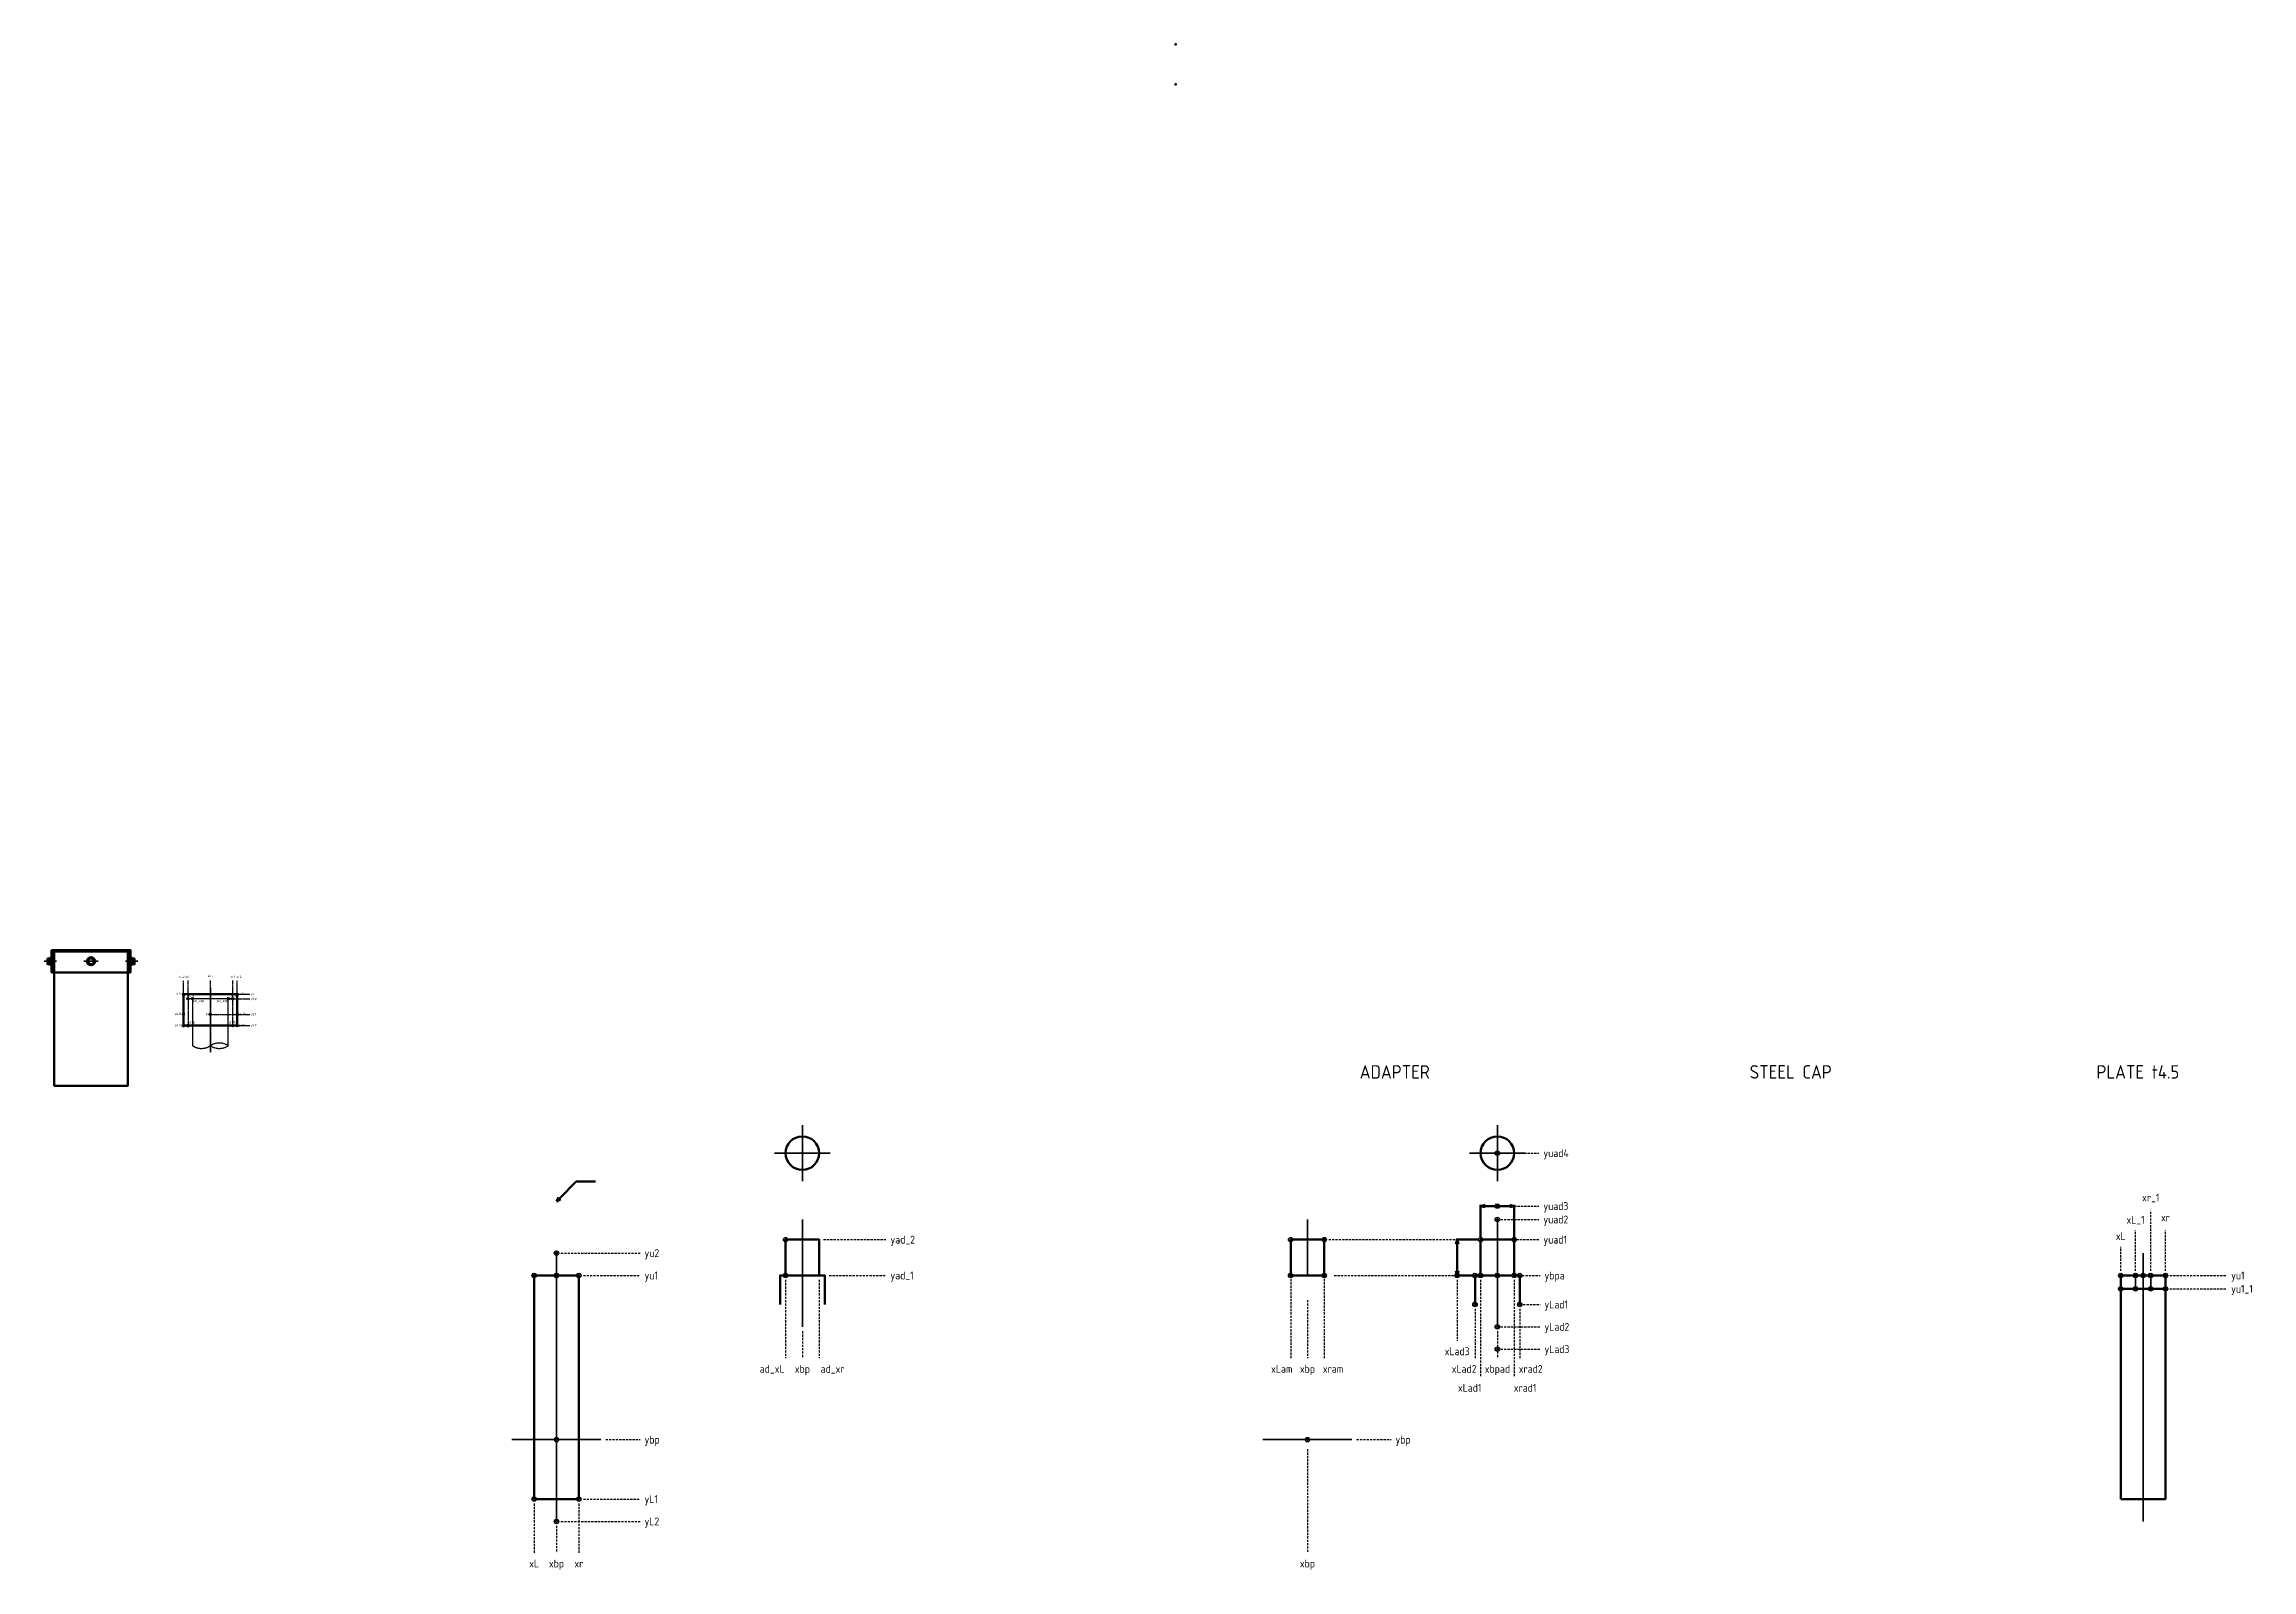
# Model space of a CAD drawing. Header units: millimetres. Extents: x -2270 to 7760, y 607 to 7412.
# Drawn here: x -2270 to 2668, y 1864 to 5275 of the extents above; entities that cross this region are included whole.
import ezdxf
from ezdxf.enums import TextEntityAlignment as Align

# ---------------------------------------------------------------- set-up
doc = ezdxf.new("R2010")
doc.units = ezdxf.units.MM
doc.header["$LTSCALE"] = 0.5
for name, pattern in [('ACJISTGL', [3, 2, -1]), ('AM_ISO08W050', [18, 12, -1.5, 3, -1.5]), ('AM_ISO09W050', [22.5, 12, -1.5, 3, -1.5, 3, -1.5])]:
    doc.linetypes.add(name, pattern=pattern)
for name, color, linetype, lineweight in [('AM_0', 7, 'Continuous', 50), ('AM_1', 2, 'Continuous', 50), ('AM_2', 4, 'AM_ISO09W050', 25), ('AM_3', 3, 'ACJISTGL', 25), ('AM_4', 3, 'Continuous', 25), ('AM_5', 134, 'Continuous', 50), ('AM_7', 2, 'AM_ISO08W050', 35)]:
    doc.layers.add(name, color=color, linetype=linetype, lineweight=lineweight)
doc.styles.add('ACJISTS', font='isocp.shx', dxfattribs={"height": 1, "bigfont": 'bigfont.shx'})
doc.styles.get("Standard").update_dxf_attribs({"font": 'ISOCP.SHX', "bigfont": 'EXTFONT.SHX'})
doc.dimstyles.new('Mystandard$0', dxfattribs={"dimtxt": 3, "dimasz": 2, "dimexe": 0.5, "dimexo": 1, "dimgap": 1, "dimtad": 3, "dimdsep": 46, "dimtxsty": 'Standard', "dimblk": 'OPEN30', "dimcen": 0, "dimclrd": 134, "dimclre": 134, "dimclrt": 2, "dimadec": 0, "dimazin": 2, "dimtp": 0.1, "dimtm": 0.1, "dimtfac": 0.71, "dimtix": 1, "dimtmove": 0, "dimatfit": 0, "dimldrblk": 'OPEN30', "dimfxl": 1, "dimtolj": 1, "dimtzin": 0, "dimlwd": -1, "dimlwe": -1, "dimarcsym": 0})
pattern_1 = [(45, (355.177, 1694.685), (-2.245064, 2.245064), [])]
pattern_2 = [(45, (355.177, 2194.685), (-2.245064, 2.245064), [])]
pattern_3 = [(45, (2472, 2274.685), (-2.245064, 2.245064), [])]
pattern_4 = [(45, (2047.2384, 2194.685), (-2.245064, 2.245064), [])]
pattern_5 = [(45, (2047.2384, 2274.685), (-2.245064, 2.245064), [])]
pattern_6 = [(45, (3903.7123, 2194.685), (-2.245064, 2.245064), [])]
pattern_7 = [(45, (3903.7123, 2164.685), (-2.245064, 2.245064), [])]

msp = doc.modelspace()

# ---------------------------------------------------------------- texts
at = {"layer": 'AM_1', "color": 2, "linetype": 'Continuous', "ltscale": 0.7}
for s, height, p in [('ADAPTER', 30, (750.58, 2992.314)), ('STEEL CAP', 30, (1636.213, 2992.314)), ('PLATE t4.5', 30, (2412.663, 2992.314)), ('xr_1', 17.5, (2441.303, 2705.11)), ('xL', 17.5, (2374.303, 2619.027)), ('xL_1', 17.5, (2407.303, 2655.382)), ('xr', 17.5, (2474.303, 2660.632)), ('ad_xL', 17.5, (-641.936, 2322.097)), ('xbp', 17.5, (-574.359, 2322.097)), ('ad_xr', 17.5, (-506.782, 2322.097)), ('xLam', 17.5, (497.948, 2322.097)), ('xbp', 17.5, (555.329, 2322.097)), ('xLad3', 17.5, (890.091, 2361.42)), ('xLad2', 17.5, (905.668, 2322.097)), ('xbpad', 17.5, (980.091, 2322.097)), ('xrad2', 17.5, (1054.515, 2322.097)), ('xram', 17.5, (612.71, 2322.097)), ('xLad1', 17.5, (918.168, 2279.964)), ('xrad1', 17.5, (1042.015, 2279.964)), ('xL', 17.5, (-1174.232, 1886.963)), ('xbp', 17.5, (-1124.232, 1886.963)), ('xr', 17.5, (-1074.232, 1886.963)), ('xbp', 17.5, (555.329, 1886.963))]:
    msp.add_text(s, height=height, dxfattribs=at).set_placement(p, align=Align.TOP_CENTER)
for s, p in [('yuad4', (1082.995, 2795.749)), ('yuad3', (1082.995, 2677.327)), ('yuad2', (1082.995, 2647.327)), ('yu2', (-927.29, 2572.327)), ('yad_2', (-377.417, 2602.327)), ('yuad1', (1082.995, 2602.327)), ('yu1', (-927.29, 2522.327)), ('yad_1', (-377.417, 2522.327)), ('ybpa', (1085.495, 2522.327)), ('yu1', (2621.245, 2522.327)), ('yu1_1', (2621.245, 2492.327)), ('yLad1', (1085.495, 2457.461)), ('yLad2', (1085.495, 2407.461)), ('yLad3', (1085.495, 2357.461)), ('ybp', (-927.29, 2155.238)), ('ybp', (752.271, 2155.238)), ('yL1', (-927.29, 2022.327)), ('yL2', (-927.29, 1972.327))]:
    msp.add_text(s, height=17.5, dxfattribs=at).set_placement(p, align=Align.MIDDLE_LEFT)
at = {"layer": 'AM_5', "color": 2, "char_height": 5.25, "style": 'ACJISTS'}
for s, insert, attachment_point in [('xL2', (-1962.135, 3187.549), 8), ('xL1', (-1948.393, 3187.549), 8), ('xbp', (-1898.393, 3187.549), 8), ('xr1', (-1848.393, 3187.549), 8), ('xr2', (-1834.65, 3187.549), 8), ('yu', (-1807.437, 3150.887), 4), ('ybp', (-1807.437, 3140.887), 4), ('yL1', (-1807.437, 3105.887), 4), ('yL2', (-1807.437, 3080.887), 4)]:
    msp.add_mtext_dynamic_manual_height_columns(s, width=37.21286, gutter_width=71.074, heights=[0], dxfattribs=dict(at, insert=insert, attachment_point=attachment_point))
at = {"layer": 'AM_5', "color": 2, "char_height": 5.25, "attachment_point": 8, "style": 'ACJISTS'}
for s, insert in [('pL2a', (-1969.371, 3148.063)), ('pL1a', (-1942.069, 3144.028)), ('sci_stp', (-1924.927, 3132.092)), ('sci_etp', (-1871.858, 3132.092)), ('pr1a', (-1847.292, 3144.028)), ('pr2a', (-1827.414, 3148.063)), ('pL2b', (-1969.371, 3103.158)), ('pL1b', (-1940.911, 3084.308)), ('pc', (-1905.016, 3103.158)), ('pr1b', (-1848.451, 3084.308)), ('pr2b', (-1827.414, 3103.158))]:
    msp.add_mtext(s, dxfattribs=dict(at, insert=insert))
at = {"layer": 'AM_5', "color": 2, "char_height": 5.25, "width": 7.87597, "attachment_point": 8, "style": 'ACJISTS'}
for s, insert in [('pL2c', (-1969.371, 3077.465)), ('pr2c', (-1827.414, 3077.465))]:
    msp.add_mtext(s, dxfattribs=dict(at, insert=insert))

# ---------------------------------------------------------------- blocks, each defined once
blk = doc.blocks.new('_Open30')
at = {"color": 0, "linetype": 'ByBlock', "lineweight": -2}
for p, q in [((-1, 0.27), (0, 0)), ((0, 0), (-1, -0.27)), ((0, 0), (-1, 0))]:
    blk.add_line(p, q, dxfattribs=at)
blk = doc.blocks.new('*D23')
at = {"layer": 'AM_0', "color": 134, "ltscale": 0.7, "transparency": 16777216}
for p, q in [((942.6, 2607.3), (942.6, 2679.8)), ((952.6, 2677.3), (1007.6, 2677.3)), ((1017.6, 2607.3), (1017.6, 2679.8))]:
    blk.add_line(p, q, dxfattribs=at)
at = {"layer": 'Defpoints', "color": 0, "ltscale": 0.7, "transparency": 16777216}
for p in [(1017.6, 2677.3), (942.6, 2602.3), (1017.6, 2602.3)]:
    blk.add_point(p, dxfattribs=at)
at = {"layer": 'AM_0', "color": 134, "ltscale": 0.7, "transparency": 16777216, "xscale": 10, "yscale": 10, "zscale": 10, "rotation": 180}
blk.add_blockref('_Open30', (942.6, 2677.3), dxfattribs=at)
at = {"layer": 'AM_0', "color": 134, "ltscale": 0.7, "transparency": 16777216, "xscale": 10, "yscale": 10, "zscale": 10}
blk.add_blockref('_Open30', (1017.6, 2677.3), dxfattribs=at)
blk = doc.blocks.new('*D24')
at = {"layer": 'AM_0', "color": 134, "ltscale": 0.7, "transparency": 16777216}
for p, q in [((937.6, 2602.3), (887.6, 2602.3)), ((890.1, 2592.3), (890.1, 2532.3)), ((925.1, 2522.3), (887.6, 2522.3))]:
    blk.add_line(p, q, dxfattribs=at)
at = {"layer": 'Defpoints', "color": 0, "ltscale": 0.7, "transparency": 16777216}
for p in [(942.6, 2602.3), (890.1, 2522.3), (930.1, 2522.3)]:
    blk.add_point(p, dxfattribs=at)
at = {"layer": 'AM_0', "color": 134, "ltscale": 0.7, "transparency": 16777216, "xscale": 10, "yscale": 10, "zscale": 10}
for p, rotation in [((890.1, 2602.3), 90), ((890.1, 2522.3), 270)]:
    blk.add_blockref('_Open30', p, dxfattribs=dict(at, rotation=rotation))
blk = doc.blocks.new('titik')
at = {"layer": 'AM_4', "ltscale": 0.7}
h = blk.add_hatch(dxfattribs=at)
h.set_pattern_fill('ANSI31', color=256, scale=0.5)
h.set_pattern_definition([(45, (3060.8908, -2484.6173), (-1.122532, 1.122532), [])])
edge = h.paths.add_edge_path()
edge.add_arc((0, 0), 5, 0, 360)
blk.add_circle((0, 0), 5, dxfattribs=at)

# ---------------------------------------------------------------- dimensions: what is measured, and where the dimension line sits
at = {"layer": 'AM_0', "ltscale": 0.7}
dim = msp.add_linear_dim(base=(1017.591, 2677.327), p1=(942.591, 2602.327), p2=(1017.591, 2602.327), text=' ', dimstyle='Mystandard$0', override={"dimscale": 5, "dimdec": 0, "dimadec": 1}, dxfattribs=at)
dim.commit()
dim.dimension.update_dxf_attribs({"geometry": '*D23', "text_midpoint": (980.091, 2677.327)})
dim = msp.add_linear_dim(base=(890.091, 2522.327), p1=(942.591, 2602.327), p2=(930.091, 2522.327), angle=90, text=' ', dimstyle='Mystandard$0', override={"dimscale": 5, "dimdec": 0, "dimadec": 1}, dxfattribs=at)
dim.commit()
dim.dimension.update_dxf_attribs({"geometry": '*D24', "text_midpoint": (890.091, 2562.327)})

# ---------------------------------------------------------------- hatches: boundary and pattern name
at = {"layer": 'AM_4', "ltscale": 0.7}
h = msp.add_hatch(dxfattribs=at)
h.set_pattern_fill('ANSI31', color=256)
h.set_pattern_definition([(45, (2509.5, 2468.1065), (-2.245064, 2.245064), [])])
edge = h.paths.add_edge_path()
edge.add_arc((980.091, 2795.749), 5, 0, 360)
h = msp.add_hatch(dxfattribs=at)
h.set_pattern_fill('ANSI31', color=256)
h.set_pattern_definition([(45, (2509.5, 2349.685), (-2.245064, 2.245064), [])])
edge = h.paths.add_edge_path()
edge.add_arc((980.091, 2677.327), 5, 0, 360)
h = msp.add_hatch(dxfattribs=at)
h.set_pattern_fill('ANSI31', color=256)
h.set_pattern_definition([(45, (2509.5, 2319.685), (-2.245064, 2.245064), [])])
edge = h.paths.add_edge_path()
edge.add_arc((980.091, 2647.327), 5, 0, 360)
h = msp.add_hatch(dxfattribs=at)
h.set_pattern_fill('ANSI31', color=256)
h.set_pattern_definition([(45, (405.177, 2244.685), (-2.245064, 2.245064), [])])
edge = h.paths.add_edge_path()
edge.add_arc((-1124.232, 2572.327), 5, 0, 360)
h = msp.add_hatch(dxfattribs=at)
h.set_pattern_fill('ANSI31', color=256)
h.set_pattern_definition([(45, (917.55, 2274.685), (-2.245064, 2.245064), [])])
edge = h.paths.add_edge_path()
edge.add_arc((-611.859, 2602.327), 5, 0, 360)
h = msp.add_hatch(dxfattribs=at)
h.set_pattern_fill('ANSI31', color=256)
h.set_pattern_definition(pattern_5)
edge = h.paths.add_edge_path()
edge.add_arc((517.829, 2602.327), 5, 0, 360)
h = msp.add_hatch(dxfattribs=at)
h.set_pattern_fill('ANSI31', color=256)
h.set_pattern_definition(pattern_5)
edge = h.paths.add_edge_path()
edge.add_arc((592.829, 2602.327), 5, 0, 360)
h = msp.add_hatch(dxfattribs=at)
h.set_pattern_fill('ANSI31', color=256)
h.set_pattern_definition(pattern_3)
edge = h.paths.add_edge_path()
edge.add_arc((942.591, 2602.327), 5, 0, 360)
h = msp.add_hatch(dxfattribs=at)
h.set_pattern_fill('ANSI31', color=256)
h.set_pattern_definition(pattern_3)
edge = h.paths.add_edge_path()
edge.add_arc((942.591, 2602.327), 5, 0, 360)
h = msp.add_hatch(dxfattribs=at)
h.set_pattern_fill('ANSI31', color=256)
h.set_pattern_definition([(45, (2547, 2274.685), (-2.245064, 2.245064), [])])
edge = h.paths.add_edge_path()
edge.add_arc((1017.591, 2602.327), 5, 0, 360)
h = msp.add_hatch(dxfattribs=at)
h.set_pattern_fill('ANSI31', color=256)
h.set_pattern_definition(pattern_2)
edge = h.paths.add_edge_path()
edge.add_arc((-1174.232, 2522.327), 5, 0, 360)
h = msp.add_hatch(dxfattribs=at)
h.set_pattern_fill('ANSI31', color=256)
h.set_pattern_definition([(45, (405.177, 2194.685), (-2.245064, 2.245064), [])])
edge = h.paths.add_edge_path()
edge.add_arc((-1124.232, 2522.327), 5, 0, 360)
h = msp.add_hatch(dxfattribs=at)
h.set_pattern_fill('ANSI31', color=256)
h.set_pattern_definition(pattern_2)
edge = h.paths.add_edge_path()
edge.add_arc((-1074.232, 2522.327), 5, 0, 360)
h = msp.add_hatch(dxfattribs=at)
h.set_pattern_fill('ANSI31', color=256)
h.set_pattern_definition([(45, (917.55, 2194.685), (-2.245064, 2.245064), [])])
edge = h.paths.add_edge_path()
edge.add_arc((-611.859, 2522.327), 5, 0, 360)
h = msp.add_hatch(dxfattribs=at)
h.set_pattern_fill('ANSI31', color=256)
h.set_pattern_definition(pattern_4)
edge = h.paths.add_edge_path()
edge.add_arc((517.829, 2522.327), 5, 0, 360)
h = msp.add_hatch(dxfattribs=at)
h.set_pattern_fill('ANSI31', color=256)
h.set_pattern_definition(pattern_4)
edge = h.paths.add_edge_path()
edge.add_arc((592.829, 2522.327), 5, 0, 360)
h = msp.add_hatch(dxfattribs=at)
h.set_pattern_fill('ANSI31', color=256)
h.set_pattern_definition([(45, (2419.5, 2194.685), (-2.245064, 2.245064), [])])
edge = h.paths.add_edge_path()
edge.add_arc((890.091, 2522.327), 5, 0, 360)
h = msp.add_hatch(dxfattribs=at)
h.set_pattern_fill('ANSI31', color=256)
h.set_pattern_definition([(45, (2459.5, 2194.685), (-2.245064, 2.245064), [])])
edge = h.paths.add_edge_path()
edge.add_arc((930.091, 2522.327), 5, 0, 360)
h = msp.add_hatch(dxfattribs=at)
h.set_pattern_fill('ANSI31', color=256)
h.set_pattern_definition([(45, (2472, 2194.685), (-2.245064, 2.245064), [])])
edge = h.paths.add_edge_path()
edge.add_arc((942.591, 2522.327), 5, 0, 360)
h = msp.add_hatch(dxfattribs=at)
h.set_pattern_fill('ANSI31', color=256)
h.set_pattern_definition([(45, (2509.5, 2194.685), (-2.245064, 2.245064), [])])
edge = h.paths.add_edge_path()
edge.add_arc((980.091, 2522.327), 5, 0, 360)
h = msp.add_hatch(dxfattribs=at)
h.set_pattern_fill('ANSI31', color=256)
h.set_pattern_definition([(45, (2547, 2194.685), (-2.245064, 2.245064), [])])
edge = h.paths.add_edge_path()
edge.add_arc((1017.591, 2522.327), 5, 0, 360)
h = msp.add_hatch(dxfattribs=at)
h.set_pattern_fill('ANSI31', color=256)
h.set_pattern_definition([(45, (2559.5, 2194.685), (-2.245064, 2.245064), [])])
edge = h.paths.add_edge_path()
edge.add_arc((1030.091, 2522.327), 5, 0, 360)
h = msp.add_hatch(dxfattribs=at)
h.set_pattern_fill('ANSI31', color=256)
h.set_pattern_definition(pattern_6)
edge = h.paths.add_edge_path()
edge.add_arc((2374.303, 2522.327), 5, 0, 360)
h = msp.add_hatch(dxfattribs=at)
h.set_pattern_fill('ANSI31', color=256)
h.set_pattern_definition([(45, (3936.7123, 2194.685), (-2.245064, 2.245064), [])])
edge = h.paths.add_edge_path()
edge.add_arc((2407.303, 2522.327), 5, 0, 360)
h = msp.add_hatch(dxfattribs=at)
h.set_pattern_fill('ANSI31', color=256)
h.set_pattern_definition([(45, (3953.7123, 2194.685), (-2.245064, 2.245064), [])])
edge = h.paths.add_edge_path()
edge.add_arc((2424.303, 2522.327), 5, 0, 360)
h = msp.add_hatch(dxfattribs=at)
h.set_pattern_fill('ANSI31', color=256)
h.set_pattern_definition([(45, (3970.7123, 2194.685), (-2.245064, 2.245064), [])])
edge = h.paths.add_edge_path()
edge.add_arc((2441.303, 2522.327), 5, 0, 360)
h = msp.add_hatch(dxfattribs=at)
h.set_pattern_fill('ANSI31', color=256)
h.set_pattern_definition(pattern_6)
edge = h.paths.add_edge_path()
edge.add_arc((2474.303, 2522.327), 5, 0, 360)
h = msp.add_hatch(dxfattribs=at)
h.set_pattern_fill('ANSI31', color=256)
h.set_pattern_definition(pattern_7)
edge = h.paths.add_edge_path()
edge.add_arc((2374.303, 2492.327), 5, 0, 360)
h = msp.add_hatch(dxfattribs=at)
h.set_pattern_fill('ANSI31', color=256)
h.set_pattern_definition([(45, (3936.7123, 2164.685), (-2.245064, 2.245064), [])])
edge = h.paths.add_edge_path()
edge.add_arc((2407.303, 2492.327), 5, 0, 360)
h = msp.add_hatch(dxfattribs=at)
h.set_pattern_fill('ANSI31', color=256)
h.set_pattern_definition([(45, (3970.7123, 2164.685), (-2.245064, 2.245064), [])])
edge = h.paths.add_edge_path()
edge.add_arc((2441.303, 2492.327), 5, 0, 360)
h = msp.add_hatch(dxfattribs=at)
h.set_pattern_fill('ANSI31', color=256)
h.set_pattern_definition(pattern_7)
edge = h.paths.add_edge_path()
edge.add_arc((2474.303, 2492.327), 5, 0, 360)
h = msp.add_hatch(dxfattribs=at)
h.set_pattern_fill('ANSI31', color=256)
h.set_pattern_definition([(45, (2459.5, 2129.8188), (-2.245064, 2.245064), [])])
edge = h.paths.add_edge_path()
edge.add_arc((930.091, 2457.461), 5, 0, 360)
h = msp.add_hatch(dxfattribs=at)
h.set_pattern_fill('ANSI31', color=256)
h.set_pattern_definition([(45, (2559.5, 2129.8188), (-2.245064, 2.245064), [])])
edge = h.paths.add_edge_path()
edge.add_arc((1030.091, 2457.461), 5, 0, 360)
h = msp.add_hatch(dxfattribs=at)
h.set_pattern_fill('ANSI31', color=256)
h.set_pattern_definition([(45, (2509.5, 2079.8188), (-2.245064, 2.245064), [])])
edge = h.paths.add_edge_path()
edge.add_arc((980.091, 2407.461), 5, 0, 360)
h = msp.add_hatch(dxfattribs=at)
h.set_pattern_fill('ANSI31', color=256)
h.set_pattern_definition([(45, (2509.5, 2029.8188), (-2.245064, 2.245064), [])])
edge = h.paths.add_edge_path()
edge.add_arc((980.091, 2357.461), 5, 0, 360)
h = msp.add_hatch(dxfattribs=at)
h.set_pattern_fill('ANSI31', color=256)
h.set_pattern_definition([(45, (405.177, 1827.5957), (-2.245064, 2.245064), [])])
edge = h.paths.add_edge_path()
edge.add_arc((-1124.232, 2155.238), 5, 0, 360)
h = msp.add_hatch(dxfattribs=at)
h.set_pattern_fill('ANSI31', color=256)
h.set_pattern_definition([(45, (2084.7384, 1827.5957), (-2.245064, 2.245064), [])])
edge = h.paths.add_edge_path()
edge.add_arc((555.329, 2155.238), 5, 0, 360)
h = msp.add_hatch(dxfattribs=at)
h.set_pattern_fill('ANSI31', color=256)
h.set_pattern_definition(pattern_1)
edge = h.paths.add_edge_path()
edge.add_arc((-1174.232, 2022.327), 5, 0, 360)
h = msp.add_hatch(dxfattribs=at)
h.set_pattern_fill('ANSI31', color=256)
h.set_pattern_definition(pattern_1)
edge = h.paths.add_edge_path()
edge.add_arc((-1074.232, 2022.327), 5, 0, 360)
h = msp.add_hatch(dxfattribs=at)
h.set_pattern_fill('ANSI31', color=256)
h.set_pattern_definition([(45, (405.177, 1644.685), (-2.245064, 2.245064), [])])
edge = h.paths.add_edge_path()
edge.add_arc((-1124.232, 1972.327), 5, 0, 360)

# ---------------------------------------------------------------- linework, layer by layer
at = {"layer": 'AM_0', "ltscale": 0.7}
msp.add_line((2474.303, 2492.327), (2374.303, 2492.327), dxfattribs=at)
for points in [[(-2253.554, 3249.644), (-2253.554, 3199.644), (-2077.154, 3199.644), (-2077.154, 3249.644)], [(-2247.854, 2946.444), (-2082.654, 2946.444), (-2082.654, 3246.444), (-2247.854, 3246.444)], [(-1958.393, 3080.887), (-1838.393, 3080.887), (-1838.393, 3150.887), (-1958.393, 3150.887)], [(-611.859, 2522.327), (-536.859, 2522.327), (-536.859, 2602.327), (-611.859, 2602.327)], [(517.829, 2522.327), (592.829, 2522.327), (592.829, 2602.327), (517.829, 2602.327)], [(942.591, 2522.327), (1017.591, 2522.327), (1017.591, 2602.327), (942.591, 2602.327)], [(-1174.232, 2022.327), (-1074.232, 2022.327), (-1074.232, 2522.327), (-1174.232, 2522.327)], [(2374.303, 2022.327), (2474.303, 2022.327), (2474.303, 2522.327), (2374.303, 2522.327)]]:
    msp.add_lwpolyline(points, close=True, dxfattribs=at)
for points in [[(-2250.354, 3199.644), (-2250.354, 3246.444), (-2080.354, 3246.444), (-2080.354, 3199.644)], [(-524.359, 2457.461), (-524.359, 2522.327), (-624.359, 2522.327), (-624.359, 2457.461)], [(1030.091, 2457.461), (1030.091, 2522.327), (930.091, 2522.327), (930.091, 2457.461)]]:
    msp.add_lwpolyline(points, dxfattribs=at)
for centre in [(-574.359, 2795.749), (980.091, 2795.749)]:
    msp.add_circle(centre, 37.5, dxfattribs=at)
for p in [(260.439, 5274.894), (260.439, 5274.894), (260.439, 5274.894), (260.439, 5184.894), (260.439, 5184.894)]:
    msp.add_point(p, dxfattribs=at)
at = {"layer": 'AM_1', "color": 2, "ltscale": 0.7}
for p, q in [((-2257.154, 3232.344), (-2257.154, 3224.316)), ((-2255.154, 3232.344), (-2257.154, 3232.344)), ((-2255.154, 3225.044), (-2257.154, 3224.316)), ((-2255.154, 3224.244), (-2257.154, 3223.516)), ((-2257.154, 3223.516), (-2257.154, 3216.944)), ((-2257.154, 3216.944), (-2255.154, 3216.944)), ((-2255.154, 3232.344), (-2255.154, 3225.044)), ((-2255.154, 3224.244), (-2255.154, 3216.944)), ((-2075.554, 3232.344), (-2075.554, 3225.044)), ((-2075.554, 3232.344), (-2073.554, 3232.344)), ((-2075.554, 3225.044), (-2073.554, 3224.316)), ((-2075.554, 3224.244), (-2075.554, 3216.944)), ((-2075.554, 3224.244), (-2073.554, 3223.516)), ((-2073.554, 3216.944), (-2075.554, 3216.944)), ((-2073.554, 3232.344), (-2073.554, 3224.316)), ((-2073.554, 3223.516), (-2073.554, 3216.944))]:
    msp.add_line(p, q, dxfattribs=at)
for points in [[(-2262.654, 3231.144), (-2262.654, 3218.144), (-2257.154, 3218.144), (-2257.154, 3231.144)], [(-2255.154, 3215.644), (-2255.154, 3233.644), (-2253.554, 3233.644), (-2253.554, 3215.644)], [(-2172.86, 3224.644), (-2169.107, 3218.144), (-2161.601, 3218.144), (-2157.848, 3224.644), (-2161.601, 3231.144), (-2169.107, 3231.144)], [(-2075.554, 3215.644), (-2075.554, 3233.644), (-2077.154, 3233.644), (-2077.154, 3215.644)], [(-2068.054, 3231.144), (-2068.054, 3218.144), (-2073.554, 3218.144), (-2073.554, 3231.144)]]:
    msp.add_lwpolyline(points, close=True, dxfattribs=at)
for radius in [9, 6.5]:
    msp.add_circle((-2165.354, 3224.644), radius, dxfattribs=at)
for centre, start, end in [((-2253.284, 3227.894), 159.705445, 200.294555), ((-2253.284, 3221.394), 159.705445, 200.294555), ((-2077.424, 3227.894), 339.705445, 20.294555), ((-2077.424, 3221.394), 339.705445, 20.294555)]:
    msp.add_arc(centre, 9.37, start, end, dxfattribs=at)
at = {"layer": 'AM_2', "ltscale": 0.7}
msp.add_lwpolyline([(-1858.393, 3035.9), (-1858.393, 3140.887), (-1938.393, 3140.887), (-1938.393, 3035.9)], dxfattribs=at)
for centre, start, end in [((-1918.393, 3066.233), 236.601512, 303.398488), ((-1878.393, 3005.567), 56.601512, 123.398488), ((-1878.393, 3066.233), 236.601512, 303.398488)]:
    msp.add_arc(centre, 36.333, start, end, dxfattribs=at)
at = {"layer": 'AM_3', "ltscale": 0.7}
for p, q in [((-1958.393, 3150.887), (-1958.393, 3181.407)), ((-1948.393, 3140.887), (-1948.393, 3181.407)), ((-1898.393, 3140.887), (-1898.393, 3181.407)), ((-1848.393, 3140.887), (-1848.393, 3181.407)), ((-1838.393, 3150.887), (-1838.393, 3181.407)), ((-1858.393, 3140.887), (-1809.966, 3140.887)), ((-1838.393, 3150.887), (-1809.966, 3150.887)), ((-1895.893, 3105.887), (-1809.966, 3105.887)), ((-1838.393, 3080.887), (-1809.966, 3080.887))]:
    msp.add_line(p, q, dxfattribs=at)
at = {"layer": 'AM_3', "ltscale": 5}
for p, q in [((980.091, 2795.749), (1072.995, 2795.749)), ((980.091, 2677.327), (1072.995, 2677.327)), ((2441.303, 2532.327), (2441.303, 2667.36)), ((980.091, 2647.327), (1072.995, 2647.327)), ((2407.303, 2532.327), (2407.303, 2622.882)), ((2474.303, 2532.327), (2474.303, 2622.882)), ((-1114.232, 2572.327), (-937.29, 2572.327)), ((-526.859, 2602.327), (-387.417, 2602.327)), ((602.829, 2602.327), (1072.995, 2602.327)), ((2374.303, 2532.327), (2374.303, 2586.527)), ((-1064.232, 2522.327), (-937.29, 2522.327)), ((-514.359, 2522.327), (-387.417, 2522.327)), ((517.829, 2522.327), (517.829, 2337.097)), ((592.829, 2522.327), (592.829, 2337.097)), ((615.329, 2522.327), (1075.495, 2522.327)), ((2484.303, 2522.327), (2611.245, 2522.327)), ((-611.859, 2512.327), (-611.859, 2337.097)), ((-536.859, 2512.327), (-536.859, 2337.097)), ((890.091, 2512.327), (890.091, 2376.42)), ((942.591, 2512.327), (942.591, 2294.964)), ((1017.591, 2512.327), (1017.591, 2294.964)), ((2484.303, 2492.327), (2611.245, 2492.327)), ((555.329, 2467.327), (555.329, 2337.097)), ((930.091, 2447.461), (930.091, 2337.097)), ((1030.091, 2457.461), (1075.495, 2457.461)), ((1030.091, 2447.461), (1030.091, 2337.097)), ((-574.359, 2397.461), (-574.359, 2337.097)), ((980.091, 2407.461), (1075.495, 2407.461)), ((980.091, 2397.461), (980.091, 2337.097)), ((980.091, 2357.461), (1075.495, 2357.461)), ((-1014.232, 2155.238), (-937.29, 2155.238)), ((555.329, 2134.055), (555.329, 1901.963)), ((665.329, 2155.238), (742.271, 2155.238)), ((-1174.232, 2012.327), (-1174.232, 1901.963)), ((-1074.232, 2012.327), (-1074.232, 1901.963)), ((-1064.232, 2022.327), (-937.29, 2022.327)), ((-1124.232, 1962.327), (-1124.232, 1901.963)), ((-1114.232, 1972.327), (-937.29, 1972.327))]:
    msp.add_line(p, q, dxfattribs=at)
at = {"layer": 'AM_3', "ltscale": 0.7}
msp.add_lwpolyline([(-1848.393, 3080.887), (-1848.393, 3140.887), (-1948.393, 3140.887), (-1948.393, 3080.887)], dxfattribs=at)
at = {"layer": 'AM_4', "ltscale": 0.7}
for centre in [(980.091, 2795.749), (980.091, 2677.327), (980.091, 2647.327), (-1124.232, 2572.327), (-611.859, 2602.327), (517.829, 2602.327), (592.829, 2602.327), (942.591, 2602.327), (942.591, 2602.327), (1017.591, 2602.327), (-1174.232, 2522.327), (-1124.232, 2522.327), (-1074.232, 2522.327), (-611.859, 2522.327), (517.829, 2522.327), (592.829, 2522.327), (890.091, 2522.327), (930.091, 2522.327), (942.591, 2522.327), (980.091, 2522.327), (1017.591, 2522.327), (1030.091, 2522.327), (2374.303, 2522.327), (2407.303, 2522.327), (2424.303, 2522.327), (2441.303, 2522.327), (2474.303, 2522.327), (2374.303, 2492.327), (2407.303, 2492.327), (2441.303, 2492.327), (2474.303, 2492.327), (930.091, 2457.461), (1030.091, 2457.461), (980.091, 2407.461), (980.091, 2357.461), (-1124.232, 2155.238), (555.329, 2155.238), (-1174.232, 2022.327), (-1074.232, 2022.327), (-1124.232, 1972.327)]:
    msp.add_circle(centre, 5, dxfattribs=at)
at = {"layer": 'AM_5', "color": 134, "ltscale": 0.7}
for p, q in [((-1080.038, 2732.026), (-1117.161, 2694.903)), ((-1037.296, 2732.026), (-1080.038, 2732.026))]:
    msp.add_line(p, q, dxfattribs=at)
at = {"layer": 'AM_5', "color": 134, "linetype": 'Continuous', "ltscale": 0.7}
for p, q in [((-1119.056, 2696.798), (-1124.232, 2687.832)), ((-1117.161, 2694.903), (-1124.232, 2687.832)), ((-1124.232, 2687.832), (-1115.266, 2693.009))]:
    msp.add_line(p, q, dxfattribs=at)
at = {"layer": 'AM_7', "linetype": 'AM_ISO08W050', "ltscale": 0.7}
for p, q in [((-2270.154, 3224.644), (-2242.854, 3224.644)), ((-2149.354, 3224.644), (-2181.354, 3224.644)), ((-2060.554, 3224.644), (-2087.854, 3224.644))]:
    msp.add_line(p, q, dxfattribs=at)
at = {"layer": 'AM_7', "ltscale": 0.7}
for p, q in [((-1898.393, 3165.887), (-1898.393, 3020.9)), ((-574.359, 2858.249), (-574.359, 2733.249)), ((980.091, 2858.249), (980.091, 2733.249)), ((-511.859, 2795.749), (-636.859, 2795.749)), ((1042.591, 2795.749), (917.591, 2795.749)), ((-574.359, 2407.461), (-574.359, 2647.327)), ((555.329, 2522.327), (555.329, 2647.327)), ((980.091, 2407.461), (980.091, 2647.327)), ((-1124.232, 1972.327), (-1124.232, 2572.327)), ((2424.303, 1972.327), (2424.303, 2572.327)), ((2407.303, 2492.327), (2407.303, 2522.327)), ((2441.303, 2492.327), (2441.303, 2522.327)), ((-1224.232, 2155.238), (-1024.232, 2155.238)), ((455.329, 2155.238), (655.329, 2155.238))]:
    msp.add_line(p, q, dxfattribs=at)

# ---------------------------------------------------------------- block references
at = {"layer": 'AM_0', "yscale": 0.5, "zscale": 0.5}
for p, xscale in [((-1958.393, 3150.887), 0.5), ((-1948.393, 3140.887), 0.5), ((-1938.393, 3140.887), 0.5), ((-1858.393, 3140.887), 0.5), ((-1848.393, 3140.887), 0.5), ((-1838.393, 3150.887), 0.5), ((-1958.393, 3105.887), -0.5), ((-1958.393, 3080.887), -0.5), ((-1948.393, 3080.887), -0.5), ((-1898.393, 3105.887), 0.5), ((-1848.393, 3080.887), 0.5), ((-1838.393, 3105.887), 0.5), ((-1838.393, 3080.887), 0.5)]:
    msp.add_blockref('titik', p, dxfattribs=dict(at, xscale=xscale))

msp.set_redraw_order([(e.dxf.handle, doc.entitydb.next_handle()) for e in msp.query("TEXT MTEXT ATTDEF DIMENSION ARC_DIMENSION")])  # texts and dimensions are drawn at this point

doc.saveas('drawing.dxf')
